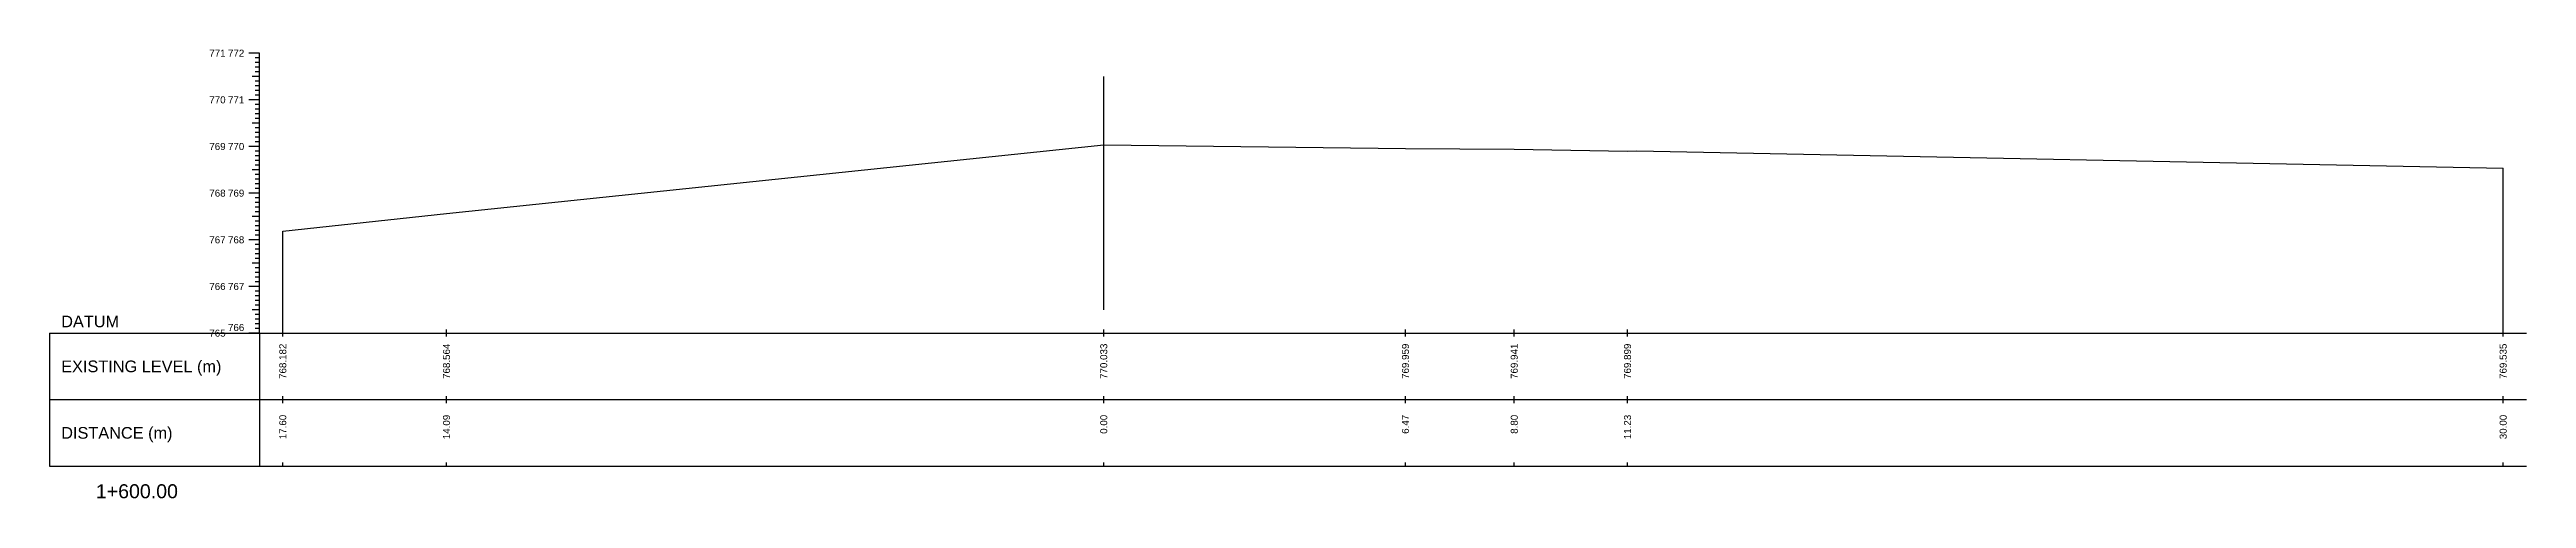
# Model space of a CAD drawing. Header units: millimetres. Extents: x 505 to 14020, y 627 to 6964.
# Drawn here: x 11166 to 11697, y 6161 to 6257 of the extents above; entities that cross this region are included whole.
import ezdxf
from ezdxf.enums import TextEntityAlignment as Align

# ---------------------------------------------------------------- set-up
doc = ezdxf.new("R2010")
doc.units = ezdxf.units.MM
for name, color, linetype in [('CL', 4, 'Continuous'), ('CS_Drawing', 7, 'Continuous'), ('GL', 3, 'Continuous')]:
    doc.layers.add(name, color=color, linetype=linetype)
doc.styles.get("Standard").update_dxf_attribs({"font": 'arial.ttf'})

msp = doc.modelspace()

# ---------------------------------------------------------------- texts
at = {"layer": 'CS_Drawing'}
for s, height, p in [('771', 1.5, (11199.866, 6256.337)), ('770', 1.5, (11199.866, 6246.337)), ('769', 1.5, (11199.866, 6236.337)), ('768', 1.5, (11199.866, 6226.337)), ('767', 1.5, (11199.866, 6216.337)), ('766', 1.5, (11199.866, 6206.337)), ('DATUM', 2.5, (11168.116, 6198.837)), ('765', 1.5, (11199.866, 6196.337)), ('EXISTING LEVEL (m)', 2.5, (11168.116, 6189.212)), ('DISTANCE (m)', 2.5, (11168.116, 6174.962)), ('1+600.00', 3, (11175.547, 6162.448))]:
    msp.add_text(s, height=height, dxfattribs=at).set_placement(p, align=Align.MIDDLE_LEFT)
for s, p in [('772', (11207.366, 6256.337)), ('771', (11207.366, 6246.337)), ('770', (11207.366, 6236.337)), ('769', (11207.366, 6226.337)), ('768', (11207.366, 6216.337)), ('767', (11207.366, 6206.337))]:
    msp.add_text(s, height=1.5, dxfattribs=at).set_placement(p, align=Align.MIDDLE_RIGHT)
msp.add_text('766', height=1.5, dxfattribs=at).set_placement((11207.366, 6196.787), align=Align.RIGHT)
for s, p in [('768.182', (11215.616, 6194.087)), ('768.564', (11250.716, 6194.087)), ('770.033', (11391.612, 6194.087)), ('769.959', (11456.289, 6194.087)), ('769.941', (11479.62, 6194.087)), ('769.899', (11503.899, 6194.087)), ('769.535', (11691.616, 6194.087)), ('17.60', (11215.616, 6178.837)), ('14.09', (11250.716, 6178.837)), ('0.00', (11391.612, 6178.837)), ('6.47', (11456.289, 6178.837)), ('8.80', (11479.62, 6178.837)), ('11.23', (11503.899, 6178.837)), ('30.00', (11691.616, 6178.837))]:
    msp.add_text(s, height=1.5, rotation=90, dxfattribs=at).set_placement(p, align=Align.MIDDLE_RIGHT)

# ---------------------------------------------------------------- linework, layer by layer
at = {"layer": 'CL', "ltscale": 10}
msp.add_line((11391.616, 6201.337), (11391.616, 6251.337), dxfattribs=at)
at = {"layer": 'CS_Drawing'}
for p, q in [((11210.616, 6256.337), (11208.366, 6256.337)), ((11210.616, 6256.337), (11209.041, 6256.337)), ((11210.616, 6256.337), (11209.716, 6256.337)), ((11210.616, 6255.337), (11209.716, 6255.337)), ((11210.616, 6196.337), (11210.616, 6256.337)), ((11210.616, 6251.337), (11209.041, 6251.337)), ((11210.616, 6254.337), (11209.716, 6254.337)), ((11210.616, 6253.337), (11209.716, 6253.337)), ((11210.616, 6252.337), (11209.716, 6252.337)), ((11210.616, 6251.337), (11209.716, 6251.337)), ((11210.616, 6250.337), (11209.716, 6250.337)), ((11210.616, 6246.337), (11208.366, 6246.337)), ((11210.616, 6246.337), (11209.041, 6246.337)), ((11210.616, 6249.337), (11209.716, 6249.337)), ((11210.616, 6248.337), (11209.716, 6248.337)), ((11210.616, 6247.337), (11209.716, 6247.337)), ((11210.616, 6246.337), (11209.716, 6246.337)), ((11210.616, 6245.337), (11209.716, 6245.337)), ((11210.616, 6241.337), (11209.041, 6241.337)), ((11210.616, 6244.337), (11209.716, 6244.337)), ((11210.616, 6243.337), (11209.716, 6243.337)), ((11210.616, 6242.337), (11209.716, 6242.337)), ((11210.616, 6241.337), (11209.716, 6241.337)), ((11210.616, 6240.337), (11209.716, 6240.337)), ((11210.616, 6239.337), (11209.716, 6239.337)), ((11210.616, 6236.337), (11208.366, 6236.337)), ((11210.616, 6236.337), (11209.041, 6236.337)), ((11210.616, 6238.337), (11209.716, 6238.337)), ((11210.616, 6237.337), (11209.716, 6237.337)), ((11210.616, 6236.337), (11209.716, 6236.337)), ((11210.616, 6235.337), (11209.716, 6235.337)), ((11210.616, 6234.337), (11209.716, 6234.337)), ((11210.616, 6231.337), (11209.041, 6231.337)), ((11210.616, 6233.337), (11209.716, 6233.337)), ((11210.616, 6232.337), (11209.716, 6232.337)), ((11210.616, 6231.337), (11209.716, 6231.337)), ((11210.616, 6230.337), (11209.716, 6230.337)), ((11210.616, 6229.337), (11209.716, 6229.337)), ((11691.616, 6196.337), (11691.616, 6231.687)), ((11210.616, 6226.337), (11208.366, 6226.337)), ((11210.616, 6226.337), (11209.041, 6226.337)), ((11210.616, 6228.337), (11209.716, 6228.337)), ((11210.616, 6227.337), (11209.716, 6227.337)), ((11210.616, 6226.337), (11209.716, 6226.337)), ((11210.616, 6225.337), (11209.716, 6225.337)), ((11210.616, 6224.337), (11209.716, 6224.337)), ((11210.616, 6223.337), (11209.716, 6223.337)), ((11210.616, 6221.337), (11209.041, 6221.337)), ((11210.616, 6222.337), (11209.716, 6222.337)), ((11210.616, 6221.337), (11209.716, 6221.337)), ((11210.616, 6220.337), (11209.716, 6220.337)), ((11210.616, 6219.337), (11209.716, 6219.337)), ((11210.616, 6218.337), (11209.716, 6218.337)), ((11215.616, 6196.337), (11215.616, 6218.157)), ((11210.616, 6216.337), (11208.366, 6216.337)), ((11210.616, 6216.337), (11209.041, 6216.337)), ((11210.616, 6217.337), (11209.716, 6217.337)), ((11210.616, 6216.337), (11209.716, 6216.337)), ((11210.616, 6215.337), (11209.716, 6215.337)), ((11210.616, 6214.337), (11209.716, 6214.337)), ((11210.616, 6213.337), (11209.716, 6213.337)), ((11210.616, 6211.337), (11209.041, 6211.337)), ((11210.616, 6212.337), (11209.716, 6212.337)), ((11210.616, 6211.337), (11209.716, 6211.337)), ((11210.616, 6210.337), (11209.716, 6210.337)), ((11210.616, 6209.337), (11209.716, 6209.337)), ((11210.616, 6208.337), (11209.716, 6208.337)), ((11210.616, 6206.337), (11208.366, 6206.337)), ((11210.616, 6206.337), (11209.041, 6206.337)), ((11210.616, 6207.337), (11209.716, 6207.337)), ((11210.616, 6206.337), (11209.716, 6206.337)), ((11210.616, 6205.337), (11209.716, 6205.337)), ((11210.616, 6204.337), (11209.716, 6204.337)), ((11210.616, 6203.337), (11209.716, 6203.337)), ((11210.616, 6202.337), (11209.716, 6202.337)), ((11210.616, 6201.337), (11209.041, 6201.337)), ((11210.616, 6201.337), (11209.716, 6201.337)), ((11210.616, 6200.337), (11209.716, 6200.337)), ((11210.616, 6199.337), (11209.716, 6199.337)), ((11210.616, 6198.337), (11209.716, 6198.337)), ((11210.616, 6197.337), (11209.716, 6197.337)), ((11215.616, 6195.587), (11215.616, 6197.087)), ((11250.716, 6195.587), (11250.716, 6197.087)), ((11391.612, 6195.587), (11391.612, 6197.087)), ((11456.289, 6195.587), (11456.289, 6197.087)), ((11479.62, 6195.587), (11479.62, 6197.087)), ((11503.899, 6195.587), (11503.899, 6197.087)), ((11691.616, 6195.587), (11691.616, 6197.087)), ((11165.616, 6196.337), (11210.616, 6196.337)), ((11165.616, 6196.337), (11165.616, 6167.837)), ((11196.616, 6196.337), (11198.866, 6196.337)), ((11196.616, 6196.337), (11198.191, 6196.337)), ((11196.616, 6196.337), (11197.516, 6196.337)), ((11210.616, 6196.337), (11208.366, 6196.337)), ((11210.616, 6196.337), (11209.041, 6196.337)), ((11210.616, 6196.337), (11209.716, 6196.337)), ((11210.616, 6196.337), (11696.616, 6196.337)), ((11210.616, 6196.337), (11210.616, 6167.837)), ((11165.616, 6182.087), (11210.616, 6182.087)), ((11210.616, 6182.087), (11696.616, 6182.087)), ((11210.616, 6182.087), (11696.616, 6182.087)), ((11215.616, 6181.337), (11215.616, 6182.837)), ((11250.716, 6181.337), (11250.716, 6182.837)), ((11391.612, 6181.337), (11391.612, 6182.837)), ((11456.289, 6181.337), (11456.289, 6182.837)), ((11479.62, 6181.337), (11479.62, 6182.837)), ((11503.899, 6181.337), (11503.899, 6182.837)), ((11691.616, 6181.337), (11691.616, 6182.837)), ((11165.616, 6167.837), (11210.616, 6167.837)), ((11210.616, 6167.837), (11696.616, 6167.837)), ((11215.616, 6167.837), (11215.616, 6168.587)), ((11250.716, 6167.837), (11250.716, 6168.587)), ((11391.612, 6167.837), (11391.612, 6168.587)), ((11456.289, 6167.837), (11456.289, 6168.587)), ((11479.62, 6167.837), (11479.62, 6168.587)), ((11503.899, 6167.837), (11503.899, 6168.587)), ((11691.616, 6167.837), (11691.616, 6168.587))]:
    msp.add_line(p, q, dxfattribs=at)
at = {"layer": 'GL'}
msp.add_lwpolyline([(11215.616, 6218.157), (11250.716, 6221.977), (11391.612, 6236.667), (11456.289, 6235.927), (11479.62, 6235.747), (11503.899, 6235.327), (11505.895, 6235.437), (11691.616, 6231.687)], dxfattribs=at)

msp.set_redraw_order([(e.dxf.handle, doc.entitydb.next_handle()) for e in msp.query("TEXT MTEXT ATTDEF DIMENSION ARC_DIMENSION")])  # texts and dimensions are drawn at this point

doc.saveas('drawing.dxf')
